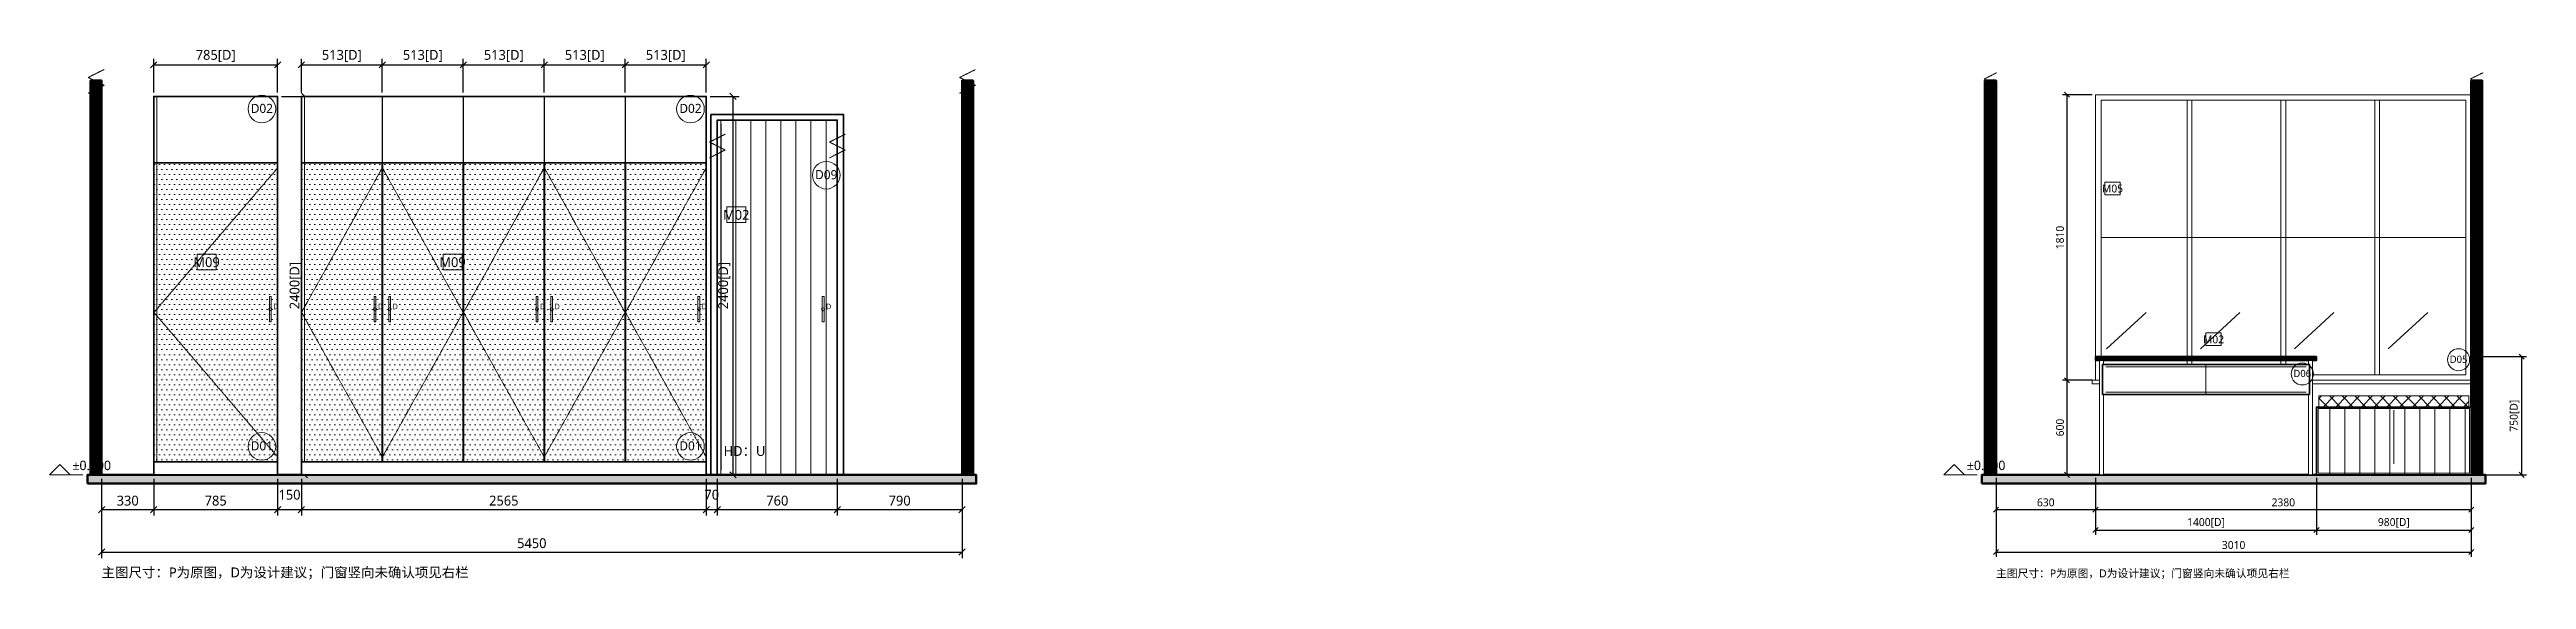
# Model space of a CAD drawing. Header units: millimetres. Extents: x -49496 to 320171, y -10186 to 2697.
# Drawn here: x 131670 to 147360, y -664 to 2697 of the extents above; entities that cross this region are included whole.
import ezdxf
from ezdxf.enums import TextEntityAlignment as Align

# ---------------------------------------------------------------- set-up
doc = ezdxf.new("R2010")
doc.units = ezdxf.units.MM
doc.linetypes.add('DASHED', pattern=[1.524, 1.27, -0.254])
for name, color, linetype, lineweight in [('A-DETAIL', 7, 'Continuous', 18), ('A-DIM', 7, 'Continuous', 13), ('A-FLOOR', 7, 'Continuous', 50), ('A-GLASS', 7, 'Continuous', 18), ('A-HATCH', 8, 'Continuous', 9), ('A-MATERIAL', 7, 'Continuous', 13), ('A-OPEN', 7, 'DASHED', 9), ('A-OUTLINE', 7, 'Continuous', 35), ('A-PENDING', 8, 'DASHED', 13), ('A-SYMBOL', 7, 'Continuous', 18), ('A-TEXT', 7, 'Continuous', 13), ('A-WALL', 7, 'Continuous', 50)]:
    doc.layers.add(name, color=color, linetype=linetype, lineweight=lineweight)
doc.styles.add('CN', font='NotoSansCJK-Regular.ttc')
doc.styles.add('OpenSansCondensed-Light', font='OpenSansCondensed-Light.ttf')
doc.dimstyles.new('EZDXF', dxfattribs={"dimtxt": 0.25, "dimasz": 0.175, "dimexe": 0.375, "dimexo": 0.125, "dimgap": 0.1, "dimtad": 1, "dimlfac": 100, "dimzin": 12, "dimdsep": 46, "dimtxsty": 'OpenSansCondensed-Light', "dimblk": 'ARCHTICK', "dimcen": 2.5, "dimazin": 3, "dimtfac": 0.5, "dimtmove": 2, "dimatfit": 3, "dimarcsym": 0})

msp = doc.modelspace()

# ---------------------------------------------------------------- texts
at = {"layer": 'A-MATERIAL', "style": 'CN'}
for s, height, p in [('M05', 50, (144738, 1790.5)), ('M02', 62.5, (136020, 1617.5)), ('M02', 50, (145378, 834))]:
    msp.add_text(s, height=height, dxfattribs=at).set_placement(p, align=Align.CENTER)
at = {"layer": 'A-PENDING', "style": 'CN'}
msp.add_text('HD：U', height=62.5, dxfattribs=at).set_placement((135940, 120))
at = {"layer": 'A-SYMBOL', "style": 'CN'}
for s, height, p in [('D09', 57.5, (136590, 1875)), ('D05', 46, (146930, 710))]:
    msp.add_text(s, height=height, dxfattribs=at).set_placement(p, align=Align.CENTER)
at = {"layer": 'A-TEXT', "style": 'CN'}
for height, p in [(62.5, (132000, -650)), (50, (144000, -650))]:
    msp.add_text('主图尺寸：P为原图，D为设计建议；门窗竖向未确认项见右栏', height=height, dxfattribs=at).set_placement(p)

# ---------------------------------------------------------------- blocks, each defined once
blk = doc.blocks.new('LEVEL-FFL')
blk.add_line((0, 0), (210, 0))
blk.add_lwpolyline([(0, 0), (65, 65), (130, 0)], close=True)
at = {"style": 'CN'}
blk.add_attdef('VALUE', (145, 30), '', height=60, dxfattribs=at)
blk = doc.blocks.new('_ARCHTICK')
at = {"color": 0, "linetype": 'ByBlock', "const_width": 0.15}
blk.add_lwpolyline([(-0.5, -0.5), (0.5, 0.5)], dxfattribs=at)
blk = doc.blocks.new('HW-HANDLE')
blk.add_lwpolyline([(-6, -80), (6, -80), (6, 80), (-6, 80)], close=True)
blk.add_circle((0, 0), 9)
at = {"style": 'CN'}
blk.add_attdef('STATUS', (18, 0), '', height=35, dxfattribs=at)

# ---------------------------------------------------------------- dimensions: what is measured, and where the dimension line sits
at = {"layer": 'A-DIM'}
for base, p1, p2 in [((144450, 600), (144630, 600), (144630, 2410)), ((144450, 0), (144630, 0), (144630, 600))]:
    msp.add_linear_dim(base=base, p1=p1, p2=p2, angle=90, dimstyle='EZDXF', override={"dimscale": 20, "dimtxt": 2.5, "dimasz": 2, "dimexe": 1.5, "dimexo": 1, "dimgap": 1, "dimtad": 1, "dimdec": 0, "dimlfac": 1, "dimzin": 8, "dimpost": '', "dimtxsty": 'CN', "dimtsz": 0.8, "dimclrd": 0, "dimclre": 0, "dimclrt": 0}, dxfattribs=at).render()
for base, p1, p2, override in [((132000, -490), (132000, 0), (137450, 0), {"dimscale": 25, "dimtxt": 2.5, "dimasz": 2, "dimexe": 1.5, "dimexo": 1, "dimgap": 1, "dimtad": 1, "dimdec": 0, "dimlfac": 1, "dimzin": 8, "dimpost": '', "dimtxsty": 'CN', "dimtsz": 0.8, "dimclrd": 0, "dimclre": 0, "dimclrt": 0}), ((136660, -220), (136660, 0), (137450, 0), {"dimscale": 25, "dimtxt": 2.5, "dimasz": 2, "dimexe": 1.5, "dimexo": 1, "dimgap": 1, "dimtad": 1, "dimdec": 0, "dimlfac": 1, "dimzin": 8, "dimpost": '', "dimtxsty": 'CN', "dimtsz": 0.8, "dimclrd": 0, "dimclre": 0, "dimclrt": 0}), ((144000, -490), (144000, 0), (147010, 0), {"dimscale": 20, "dimtxt": 2.5, "dimasz": 2, "dimexe": 1.5, "dimexo": 1, "dimgap": 1, "dimtad": 1, "dimdec": 0, "dimlfac": 1, "dimzin": 8, "dimpost": '', "dimtxsty": 'CN', "dimtsz": 0.8, "dimclrd": 0, "dimclre": 0, "dimclrt": 0})]:
    msp.add_linear_dim(base=base, p1=p1, p2=p2, dimstyle='EZDXF', override=override, dxfattribs=at).render()

# ---------------------------------------------------------------- hatches: boundary and pattern name
at = {"layer": 'A-FLOOR'}
h = msp.add_hatch(color=7, dxfattribs=at)
h.dxf.hatch_style = 1
h.paths.add_polyline_path([(131910, -55), (137540, -55), (137540, 0), (131910, 0)])
h = msp.add_hatch(color=7, dxfattribs=at)
h.dxf.hatch_style = 1
h.paths.add_polyline_path([(143910, -55), (147100, -55), (147100, 0), (143910, 0)])
at = {"layer": 'A-HATCH'}
h = msp.add_hatch(dxfattribs=at)
h.set_pattern_fill('ANSI31', scale=1.5)
h.paths.add_polyline_path([(131930, 0), (132000, 0), (132000, 2500), (131930, 2500)])
h = msp.add_hatch(dxfattribs=at)
h.set_pattern_fill('ANSI31', scale=1.5)
h.paths.add_polyline_path([(137450, 0), (137520, 0), (137520, 2500), (137450, 2500)])
h = msp.add_hatch(dxfattribs=at)
h.set_pattern_fill('ANSI31', scale=1.5)
h.paths.add_polyline_path([(143930, 0), (144000, 0), (144000, 2500), (143930, 2500)])
h = msp.add_hatch(dxfattribs=at)
h.set_pattern_fill('ANSI31', scale=1.5)
h.paths.add_polyline_path([(147010, 0), (147080, 0), (147080, 2500), (147010, 2500)])

# ---------------------------------------------------------------- linework, layer by layer
at = {"layer": 'A-DETAIL'}
msp.add_line((135925, 30), (135925, 2225), dxfattribs=at)
msp.add_lwpolyline([(144610, 578), (147030, 578), (147030, 600), (144610, 600)], close=True, dxfattribs=at)
at = {"layer": 'A-FLOOR'}
for p, q in [((131910, 0), (137540, 0)), ((143910, 0), (147100, 0))]:
    msp.add_line(p, q, dxfattribs=at)
for points in [[(131910, -55), (137540, -55), (137540, 0), (131910, 0)], [(143910, -55), (147100, -55), (147100, 0), (143910, 0)]]:
    msp.add_lwpolyline(points, close=True, dxfattribs=at)
at = {"layer": 'A-GLASS'}
for p, q in [((144665, 1505), (146975, 1505)), ((144700, 800), (144950, 1030)), ((145295, 800), (145545, 1030)), ((145890, 800), (146140, 1030)), ((146485, 800), (146735, 1030))]:
    msp.add_line(p, q, dxfattribs=at)
for points in [[(144630, 600), (147010, 600), (147010, 2410), (144630, 2410)], [(144665, 635), (146975, 635), (146975, 2375), (144665, 2375)], [(145210, 635), (145240, 635), (145240, 2375), (145210, 2375)], [(145805, 635), (145835, 635), (145835, 2375), (145805, 2375)], [(146400, 635), (146430, 635), (146430, 2375), (146400, 2375)]]:
    msp.add_lwpolyline(points, close=True, dxfattribs=at)
at = {"layer": 'A-MATERIAL'}
for points in [[(144690, 1776.5), (144786, 1776.5), (144786, 1856.5), (144690, 1856.5)], [(135960, 1600), (136080, 1600), (136080, 1700), (135960, 1700)]]:
    msp.add_lwpolyline(points, close=True, dxfattribs=at)
at = {"layer": 'A-PENDING'}
for points in [[(131915, 2420), (132015, 2470), (131915, 2520), (132015, 2570)], [(137435, 2420), (137535, 2470), (137435, 2520), (137535, 2570)], [(143925, 2430), (144005, 2470), (143925, 2510), (144005, 2550)], [(147005, 2430), (147085, 2470), (147005, 2510), (147085, 2550)], [(136610, 2010), (136710, 2060), (136610, 2110), (136710, 2160)]]:
    msp.add_lwpolyline(points, dxfattribs=at)
at = {"layer": 'A-SYMBOL'}
for centre, radius in [((136590, 1900), 87.5), ((146930, 730), 70)]:
    msp.add_circle(centre, radius, dxfattribs=at)
at = {"layer": 'A-WALL'}
for points in [[(131930, 0), (132000, 0), (132000, 2500), (131930, 2500)], [(137450, 0), (137520, 0), (137520, 2500), (137450, 2500)], [(143930, 0), (144000, 0), (144000, 2500), (143930, 2500)], [(147010, 0), (147080, 0), (147080, 2500), (147010, 2500)]]:
    msp.add_lwpolyline(points, close=True, dxfattribs=at)

# ---------------------------------------------------------------- block references
at = {"layer": 'A-SYMBOL'}
for name, p, values in [('HW-HANDLE', (136570, 1050), {'STATUS': 'D'}), ('LEVEL-FFL', (131670, 0), {'VALUE': '±0.000'}), ('LEVEL-FFL', (143670, 0), {'VALUE': '±0.000'})]:
    msp.add_blockref(name, p, dxfattribs=at).add_auto_attribs(values)

msp.set_redraw_order([(e.dxf.handle, doc.entitydb.next_handle()) for e in msp.query("TEXT MTEXT ATTDEF DIMENSION ARC_DIMENSION")])  # texts and dimensions are drawn at this point

# ---------------------------------------------------------------- next in the draw order: wipeouts: each hides what was drawn before it
for points in [[(132330, 0), (133115, 0), (133115, 2400), (132330, 2400)], [(144630, 725), (146030, 725), (146030, 750), (144630, 750)]]:
    msp.add_wipeout(points)

# ---------------------------------------------------------------- next in the draw order: hatches: boundary and pattern name
at = {"layer": 'A-HATCH'}
h = msp.add_hatch(dxfattribs=at)
h.set_pattern_fill('ANSI31', scale=30, angle=45)
h.paths.add_polyline_path([(132331.5, 81.5), (132349.5, 81.5), (132349.5, 2398.5), (132331.5, 2398.5)])
h = msp.add_hatch(dxfattribs=at)
h.set_pattern_fill('DOTS', scale=20)
h.paths.add_polyline_path([(132331.5, 81.5), (133113.5, 81.5), (133113.5, 1978.5), (132331.5, 1978.5)])
h = msp.add_hatch(dxfattribs=at)
h.set_pattern_fill('ANSI31', scale=1.5)
h.paths.add_polyline_path([(144630, 725), (146030, 725), (146030, 750), (144630, 750)])

# ---------------------------------------------------------------- next in the draw order: linework, layer by layer
at = {"layer": 'A-DETAIL'}
msp.add_line((132330, 1980), (133115, 1980), dxfattribs=at)
for points in [[(132330, 80), (133115, 80), (133115, 2400), (132330, 2400)], [(132331.5, 1981.5), (133113.5, 1981.5), (133113.5, 2398.5), (132331.5, 2398.5)], [(132331.5, 81.5), (132349.5, 81.5), (132349.5, 2398.5), (132331.5, 2398.5)]]:
    msp.add_lwpolyline(points, close=True, dxfattribs=at)
at = {"layer": 'A-MATERIAL'}
for points in [[(132604.8, 1300), (132724.8, 1300), (132724.8, 1400), (132604.8, 1400)], [(145330, 820), (145426, 820), (145426, 900), (145330, 900)]]:
    msp.add_lwpolyline(points, close=True, dxfattribs=at)
at = {"layer": 'A-OPEN', "ltscale": 8}
for p, q in [((132331.5, 1030), (133113.5, 1945)), ((133113.5, 115), (132331.5, 1030))]:
    msp.add_line(p, q, dxfattribs=at)
at = {"layer": 'A-OUTLINE'}
for points in [[(132330, 0), (133115, 0), (133115, 2400), (132330, 2400)], [(132331.5, 81.5), (133113.5, 81.5), (133113.5, 1978.5), (132331.5, 1978.5)], [(144630, 725), (146030, 725), (146030, 750), (144630, 750)]]:
    msp.add_lwpolyline(points, close=True, dxfattribs=at)
at = {"layer": 'A-SYMBOL'}
for centre in [(133015, 2320), (133015, 180)]:
    msp.add_circle(centre, 87.5, dxfattribs=at)

# ---------------------------------------------------------------- next in the draw order: block references
msp.add_blockref('HW-HANDLE', (133068.5, 1050), dxfattribs=at).add_auto_attribs({'STATUS': 'D'})

# ---------------------------------------------------------------- next in the draw order: texts
at = {"layer": 'A-MATERIAL', "style": 'CN'}
msp.add_text('M09', height=62.5, dxfattribs=at).set_placement((132664.8, 1317.5), align=Align.CENTER)
at = {"layer": 'A-SYMBOL', "style": 'CN'}
for s, p in [('D02', (133015, 2295)), ('D01', (133015, 155))]:
    msp.add_text(s, height=57.5, dxfattribs=at).set_placement(p, align=Align.CENTER)

# ---------------------------------------------------------------- next in the draw order: dimensions: what is measured, and where the dimension line sits
at = {"layer": 'A-DIM'}
for base, p1, p2, override in [((132330, 2600), (132330, 2400), (133115, 2400), {"dimscale": 25, "dimtxt": 2.5, "dimasz": 2, "dimexe": 1.5, "dimexo": 1, "dimgap": 1, "dimtad": 1, "dimdec": 0, "dimlfac": 1, "dimzin": 8, "dimpost": '<>[D]', "dimtxsty": 'CN', "dimtsz": 0.8, "dimclrd": 0, "dimclre": 0, "dimclrt": 0}), ((132000, -220), (132000, 0), (132330, 0), {"dimscale": 25, "dimtxt": 2.5, "dimasz": 2, "dimexe": 1.5, "dimexo": 1, "dimgap": 1, "dimtad": 1, "dimdec": 0, "dimlfac": 1, "dimzin": 8, "dimpost": '', "dimtxsty": 'CN', "dimtsz": 0.8, "dimclrd": 0, "dimclre": 0, "dimclrt": 0}), ((132330, -220), (132330, 0), (133115, 0), {"dimscale": 25, "dimtxt": 2.5, "dimasz": 2, "dimexe": 1.5, "dimexo": 1, "dimgap": 1, "dimtad": 1, "dimdec": 0, "dimlfac": 1, "dimzin": 8, "dimpost": '', "dimtxsty": 'CN', "dimtsz": 0.8, "dimclrd": 0, "dimclre": 0, "dimclrt": 0})]:
    msp.add_linear_dim(base=base, p1=p1, p2=p2, dimstyle='EZDXF', override=override, dxfattribs=at).render()
msp.add_linear_dim(base=(133285, 0), p1=(133115, 0), p2=(133115, 2400), angle=90, dimstyle='EZDXF', override={"dimscale": 25, "dimtxt": 2.5, "dimasz": 2, "dimexe": 1.5, "dimexo": 1, "dimgap": 1, "dimtad": 1, "dimdec": 0, "dimlfac": 1, "dimzin": 8, "dimpost": '<>[D]', "dimtxsty": 'CN', "dimtsz": 0.8, "dimclrd": 0, "dimclre": 0, "dimclrt": 0}, dxfattribs=at).render()

# ---------------------------------------------------------------- next in the draw order: wipeouts: each hides what was drawn before it
for points in [[(133265, 0), (135830, 0), (135830, 2400), (133265, 2400)], [(144655, 0), (144680, 0), (144680, 725), (144655, 725)], [(145980, 0), (146005, 0), (146005, 725), (145980, 725)]]:
    msp.add_wipeout(points)

# ---------------------------------------------------------------- next in the draw order: hatches: boundary and pattern name
at = {"layer": 'A-HATCH'}
h = msp.add_hatch(dxfattribs=at)
h.set_pattern_fill('ANSI31', scale=30, angle=45)
h.paths.add_polyline_path([(133266.5, 81.5), (133284.5, 81.5), (133284.5, 2398.5), (133266.5, 2398.5)])
h = msp.add_hatch(dxfattribs=at)
h.set_pattern_fill('ANSI31', scale=30, angle=45)
h.paths.add_polyline_path([(135900, 0), (136660, 0), (136660, 2250), (135900, 2250)])
h = msp.add_hatch(dxfattribs=at)
h.set_pattern_fill('DOTS', scale=20)
h.paths.add_polyline_path([(133266.5, 81.5), (133776.5, 81.5), (133776.5, 1978.5), (133266.5, 1978.5)])
h = msp.add_hatch(dxfattribs=at)
h.set_pattern_fill('DOTS', scale=20)
h.paths.add_polyline_path([(133779.5, 81.5), (134289.5, 81.5), (134289.5, 1978.5), (133779.5, 1978.5)])
h = msp.add_hatch(dxfattribs=at)
h.set_pattern_fill('DOTS', scale=20)
h.paths.add_polyline_path([(134292.5, 81.5), (134802.5, 81.5), (134802.5, 1978.5), (134292.5, 1978.5)])
h = msp.add_hatch(dxfattribs=at)
h.set_pattern_fill('DOTS', scale=20)
h.paths.add_polyline_path([(134805.5, 81.5), (135315.5, 81.5), (135315.5, 1978.5), (134805.5, 1978.5)])
h = msp.add_hatch(dxfattribs=at)
h.set_pattern_fill('DOTS', scale=20)
h.paths.add_polyline_path([(135318.5, 81.5), (135828.5, 81.5), (135828.5, 1978.5), (135318.5, 1978.5)])

# ---------------------------------------------------------------- next in the draw order: linework, layer by layer
at = {"layer": 'A-DETAIL'}
msp.add_line((133265, 1980), (135830, 1980), dxfattribs=at)
for points in [[(133265, 80), (135830, 80), (135830, 2400), (133265, 2400)], [(133266.5, 1981.5), (133776.5, 1981.5), (133776.5, 2398.5), (133266.5, 2398.5)], [(133266.5, 81.5), (133284.5, 81.5), (133284.5, 2398.5), (133266.5, 2398.5)], [(133779.5, 1981.5), (134289.5, 1981.5), (134289.5, 2398.5), (133779.5, 2398.5)], [(134292.5, 1981.5), (134802.5, 1981.5), (134802.5, 2398.5), (134292.5, 2398.5)], [(134805.5, 1981.5), (135315.5, 1981.5), (135315.5, 2398.5), (134805.5, 2398.5)], [(135318.5, 1981.5), (135828.5, 1981.5), (135828.5, 2398.5), (135318.5, 2398.5)], [(144655, 0), (144680, 0), (144680, 725), (144655, 725)], [(145980, 0), (146005, 0), (146005, 725), (145980, 725)]]:
    msp.add_lwpolyline(points, close=True, dxfattribs=at)
at = {"layer": 'A-MATERIAL'}
msp.add_lwpolyline([(134162.8, 1300), (134282.8, 1300), (134282.8, 1400), (134162.8, 1400)], close=True, dxfattribs=at)
at = {"layer": 'A-OPEN', "ltscale": 8}
for p, q in [((133266.5, 1030), (133776.5, 1945)), ((134289.5, 1030), (133779.5, 1945)), ((134292.5, 1030), (134802.5, 1945)), ((135315.5, 1030), (134805.5, 1945)), ((135318.5, 1030), (135828.5, 1945)), ((133776.5, 115), (133266.5, 1030)), ((133779.5, 115), (134289.5, 1030)), ((134802.5, 115), (134292.5, 1030)), ((134805.5, 115), (135315.5, 1030)), ((135828.5, 115), (135318.5, 1030))]:
    msp.add_line(p, q, dxfattribs=at)
at = {"layer": 'A-OUTLINE'}
for points in [[(133265, 0), (135830, 0), (135830, 2400), (133265, 2400)], [(135860, 0), (136700, 0), (136700, 2285), (135860, 2285)], [(135900, 0), (136660, 0), (136660, 2250), (135900, 2250)], [(133266.5, 81.5), (133776.5, 81.5), (133776.5, 1978.5), (133266.5, 1978.5)], [(133779.5, 81.5), (134289.5, 81.5), (134289.5, 1978.5), (133779.5, 1978.5)], [(134292.5, 81.5), (134802.5, 81.5), (134802.5, 1978.5), (134292.5, 1978.5)], [(134805.5, 81.5), (135315.5, 81.5), (135315.5, 1978.5), (134805.5, 1978.5)], [(135318.5, 81.5), (135828.5, 81.5), (135828.5, 1978.5), (135318.5, 1978.5)]]:
    msp.add_lwpolyline(points, close=True, dxfattribs=at)
at = {"layer": 'A-PENDING'}
msp.add_lwpolyline([(135850, 2010), (135950, 2060), (135850, 2110), (135950, 2160)], dxfattribs=at)
at = {"layer": 'A-SYMBOL'}
for centre in [(135730, 2320), (135730, 180)]:
    msp.add_circle(centre, 87.5, dxfattribs=at)

# ---------------------------------------------------------------- next in the draw order: block references
for p in [(133731.5, 1050), (133824.5, 1050), (134757.5, 1050), (134850.5, 1050), (135783.5, 1050)]:
    msp.add_blockref('HW-HANDLE', p, dxfattribs=at).add_auto_attribs({'STATUS': 'D'})

# ---------------------------------------------------------------- next in the draw order: texts
at = {"layer": 'A-MATERIAL', "style": 'CN'}
msp.add_text('M09', height=62.5, dxfattribs=at).set_placement((134222.8, 1317.5), align=Align.CENTER)
at = {"layer": 'A-SYMBOL', "style": 'CN'}
for s, p in [('D02', (135730, 2295)), ('D01', (135730, 155))]:
    msp.add_text(s, height=57.5, dxfattribs=at).set_placement(p, align=Align.CENTER)

# ---------------------------------------------------------------- next in the draw order: dimensions: what is measured, and where the dimension line sits
at = {"layer": 'A-DIM'}
for base, p1, p2, override in [((133265, 2600), (133265, 2400), (133778, 2400), {"dimscale": 25, "dimtxt": 2.5, "dimasz": 2, "dimexe": 1.5, "dimexo": 1, "dimgap": 1, "dimtad": 1, "dimdec": 0, "dimlfac": 1, "dimzin": 8, "dimpost": '<>[D]', "dimtxsty": 'CN', "dimtsz": 0.8, "dimclrd": 0, "dimclre": 0, "dimclrt": 0}), ((133778, 2600), (133778, 2400), (134291, 2400), {"dimscale": 25, "dimtxt": 2.5, "dimasz": 2, "dimexe": 1.5, "dimexo": 1, "dimgap": 1, "dimtad": 1, "dimdec": 0, "dimlfac": 1, "dimzin": 8, "dimpost": '<>[D]', "dimtxsty": 'CN', "dimtsz": 0.8, "dimclrd": 0, "dimclre": 0, "dimclrt": 0}), ((134291, 2600), (134291, 2400), (134804, 2400), {"dimscale": 25, "dimtxt": 2.5, "dimasz": 2, "dimexe": 1.5, "dimexo": 1, "dimgap": 1, "dimtad": 1, "dimdec": 0, "dimlfac": 1, "dimzin": 8, "dimpost": '<>[D]', "dimtxsty": 'CN', "dimtsz": 0.8, "dimclrd": 0, "dimclre": 0, "dimclrt": 0}), ((134804, 2600), (134804, 2400), (135317, 2400), {"dimscale": 25, "dimtxt": 2.5, "dimasz": 2, "dimexe": 1.5, "dimexo": 1, "dimgap": 1, "dimtad": 1, "dimdec": 0, "dimlfac": 1, "dimzin": 8, "dimpost": '<>[D]', "dimtxsty": 'CN', "dimtsz": 0.8, "dimclrd": 0, "dimclre": 0, "dimclrt": 0}), ((135317, 2600), (135317, 2400), (135830, 2400), {"dimscale": 25, "dimtxt": 2.5, "dimasz": 2, "dimexe": 1.5, "dimexo": 1, "dimgap": 1, "dimtad": 1, "dimdec": 0, "dimlfac": 1, "dimzin": 8, "dimpost": '<>[D]', "dimtxsty": 'CN', "dimtsz": 0.8, "dimclrd": 0, "dimclre": 0, "dimclrt": 0}), ((133115, -220), (133115, 0), (133265, 0), {"dimscale": 25, "dimtxt": 2.5, "dimasz": 2, "dimexe": 1.5, "dimexo": 1, "dimgap": 1, "dimtad": 1, "dimdec": 0, "dimlfac": 1, "dimzin": 8, "dimpost": '', "dimtxsty": 'CN', "dimtsz": 0.8, "dimclrd": 0, "dimclre": 0, "dimclrt": 0}), ((133265, -220), (133265, 0), (135830, 0), {"dimscale": 25, "dimtxt": 2.5, "dimasz": 2, "dimexe": 1.5, "dimexo": 1, "dimgap": 1, "dimtad": 1, "dimdec": 0, "dimlfac": 1, "dimzin": 8, "dimpost": '', "dimtxsty": 'CN', "dimtsz": 0.8, "dimclrd": 0, "dimclre": 0, "dimclrt": 0}), ((135830, -220), (135830, 0), (135900, 0), {"dimscale": 25, "dimtxt": 2.5, "dimasz": 2, "dimexe": 1.5, "dimexo": 1, "dimgap": 1, "dimtad": 1, "dimdec": 0, "dimlfac": 1, "dimzin": 8, "dimpost": '', "dimtxsty": 'CN', "dimtsz": 0.8, "dimclrd": 0, "dimclre": 0, "dimclrt": 0}), ((135900, -220), (135900, 0), (136660, 0), {"dimscale": 25, "dimtxt": 2.5, "dimasz": 2, "dimexe": 1.5, "dimexo": 1, "dimgap": 1, "dimtad": 1, "dimdec": 0, "dimlfac": 1, "dimzin": 8, "dimpost": '', "dimtxsty": 'CN', "dimtsz": 0.8, "dimclrd": 0, "dimclre": 0, "dimclrt": 0}), ((144000, -220), (144000, 0), (144630, 0), {"dimscale": 20, "dimtxt": 2.5, "dimasz": 2, "dimexe": 1.5, "dimexo": 1, "dimgap": 1, "dimtad": 1, "dimdec": 0, "dimlfac": 1, "dimzin": 8, "dimpost": '', "dimtxsty": 'CN', "dimtsz": 0.8, "dimclrd": 0, "dimclre": 0, "dimclrt": 0})]:
    msp.add_linear_dim(base=base, p1=p1, p2=p2, dimstyle='EZDXF', override=override, dxfattribs=at).render()
msp.add_linear_dim(base=(136000, 0), p1=(135830, 0), p2=(135830, 2400), angle=90, dimstyle='EZDXF', override={"dimscale": 25, "dimtxt": 2.5, "dimasz": 2, "dimexe": 1.5, "dimexo": 1, "dimgap": 1, "dimtad": 1, "dimdec": 0, "dimlfac": 1, "dimzin": 8, "dimpost": '<>[D]', "dimtxsty": 'CN', "dimtsz": 0.8, "dimclrd": 0, "dimclre": 0, "dimclrt": 0}, dxfattribs=at).render()

# ---------------------------------------------------------------- next in the draw order: wipeouts: each hides what was drawn before it
for points in [[(144675, 510), (145985, 510), (145985, 700), (144675, 700)], [(146030, 0), (147010, 0), (147010, 430), (146030, 430)]]:
    msp.add_wipeout(points)

# ---------------------------------------------------------------- next in the draw order: hatches: boundary and pattern name
at = {"layer": 'A-HATCH'}
h = msp.add_hatch(dxfattribs=at)
h.set_pattern_fill('ANSI37', scale=18)
h.paths.add_polyline_path([(146045, 430), (146995, 430), (146995, 500), (146045, 500)])
h = msp.add_hatch(dxfattribs=at)
h.set_pattern_fill('ANSI31', scale=30, angle=45)
h.paths.add_polyline_path([(146030, 0), (147010, 0), (147010, 430), (146030, 430)])

# ---------------------------------------------------------------- next in the draw order: linework, layer by layer
at = {"layer": 'A-DETAIL'}
for p, q in [((144695, 685), (145965, 685)), ((145330, 510), (145330, 700)), ((144695, 525), (145965, 525)), ((146520, 70), (146520, 410))]:
    msp.add_line(p, q, dxfattribs=at)
for points in [[(146045, 430), (146995, 430), (146995, 500), (146045, 500)], [(146040, 10), (147000, 10), (147000, 420), (146040, 420)]]:
    msp.add_lwpolyline(points, close=True, dxfattribs=at)
at = {"layer": 'A-OUTLINE'}
for points in [[(144675, 510), (145985, 510), (145985, 700), (144675, 700)], [(146030, 0), (147010, 0), (147010, 430), (146030, 430)]]:
    msp.add_lwpolyline(points, close=True, dxfattribs=at)
at = {"layer": 'A-SYMBOL'}
msp.add_circle((145940, 640), 70, dxfattribs=at)

# ---------------------------------------------------------------- next in the draw order: texts
at = {"layer": 'A-SYMBOL', "style": 'CN'}
msp.add_text('D06', height=46, dxfattribs=at).set_placement((145940, 620), align=Align.CENTER)

# ---------------------------------------------------------------- next in the draw order: dimensions: what is measured, and where the dimension line sits
at = {"layer": 'A-DIM'}
msp.add_linear_dim(base=(147330, 0), p1=(147010, 0), p2=(147010, 750), angle=90, dimstyle='EZDXF', override={"dimscale": 20, "dimtxt": 2.5, "dimasz": 2, "dimexe": 1.5, "dimexo": 1, "dimgap": 1, "dimtad": 1, "dimdec": 0, "dimlfac": 1, "dimzin": 8, "dimpost": '<>[D]', "dimtxsty": 'CN', "dimtsz": 0.8, "dimclrd": 0, "dimclre": 0, "dimclrt": 0}, dxfattribs=at).render()
for base, p1, p2, override in [((144630, -220), (144630, 0), (147010, 0), {"dimscale": 20, "dimtxt": 2.5, "dimasz": 2, "dimexe": 1.5, "dimexo": 1, "dimgap": 1, "dimtad": 1, "dimdec": 0, "dimlfac": 1, "dimzin": 8, "dimpost": '', "dimtxsty": 'CN', "dimtsz": 0.8, "dimclrd": 0, "dimclre": 0, "dimclrt": 0}), ((144630, -350), (144630, 0), (146030, 0), {"dimscale": 20, "dimtxt": 2.5, "dimasz": 2, "dimexe": 1.5, "dimexo": 1, "dimgap": 1, "dimtad": 1, "dimdec": 0, "dimlfac": 1, "dimzin": 8, "dimpost": '<>[D]', "dimtxsty": 'CN', "dimtsz": 0.8, "dimclrd": 0, "dimclre": 0, "dimclrt": 0}), ((146030, -350), (146030, 0), (147010, 0), {"dimscale": 20, "dimtxt": 2.5, "dimasz": 2, "dimexe": 1.5, "dimexo": 1, "dimgap": 1, "dimtad": 1, "dimdec": 0, "dimlfac": 1, "dimzin": 8, "dimpost": '<>[D]', "dimtxsty": 'CN', "dimtsz": 0.8, "dimclrd": 0, "dimclre": 0, "dimclrt": 0})]:
    msp.add_linear_dim(base=base, p1=p1, p2=p2, dimstyle='EZDXF', override=override, dxfattribs=at).render()

doc.saveas('drawing.dxf')
